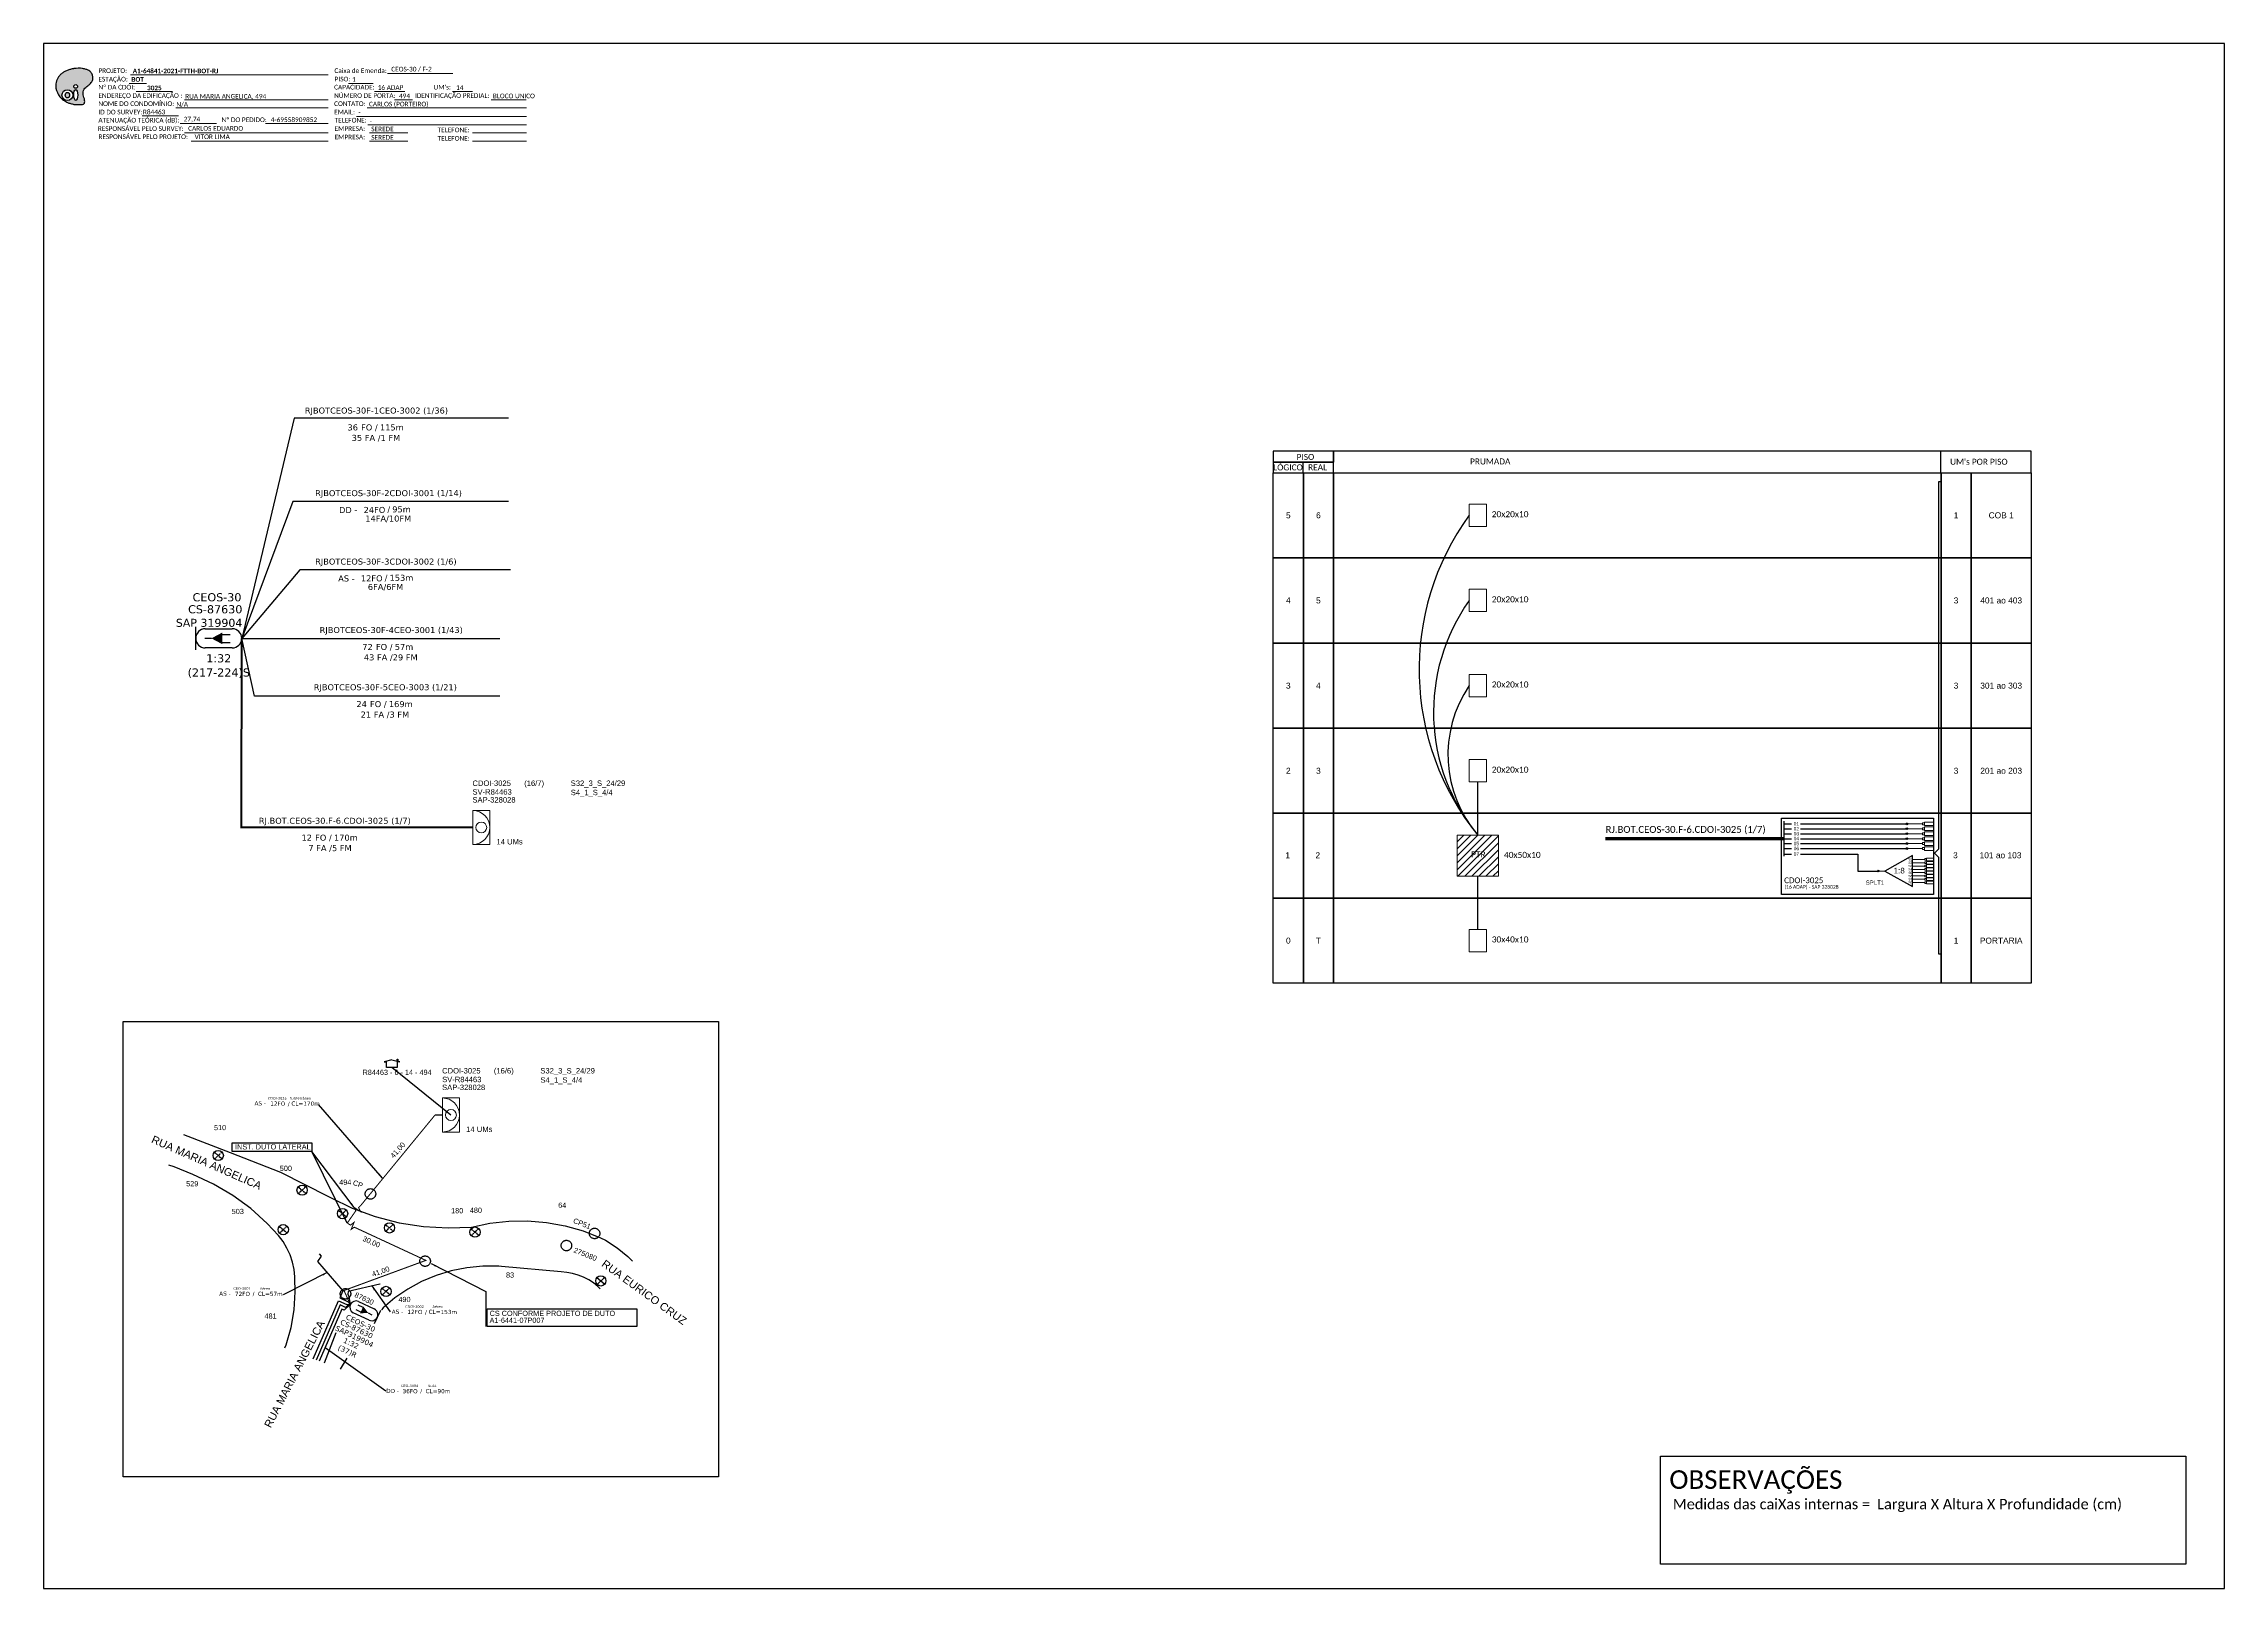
# Model space of a CAD drawing. Extents: x -89 to 749, y 705 to 1299.
import ezdxf
from ezdxf.enums import TextEntityAlignment as Align

# ---------------------------------------------------------------- set-up
doc = ezdxf.new("R2010")
doc.units = 0
doc.linetypes.add('PHANTOM2', pattern=[1.25, 0.625, -0.125, 0.125, -0.125, 0.125, -0.125])
for name, color, linetype in [('10.0-Cartográfico', 252, 'Continuous'), ('10.1-Caixas Subterrâneas', 5, 'Continuous'), ('10.4-Postes', 1, 'Continuous'), ('20.4-CEOS', 1, 'Continuous'), ('20.8-Legenda', 1, 'Continuous'), ('CAP a instalar', 1, 'Continuous'), ('EXISTENTE', 7, 'Continuous'), ('INTERV', 5, 'Continuous'), ('label_cabos', 7, 'Continuous'), ('Legenda', 1, 'Continuous'), ('MUB_NUMERACAO', 7, 'Continuous'), ('MUB_SEGMENTO', 7, 'Continuous')]:
    doc.layers.add(name, color=color, linetype=linetype)
for name, color, linetype, plot in [('10.4-Postes Sem Uso', 7, 'Continuous', False), ('DROP DE CLIENTE', 140, 'Continuous', False), ('EXTRA', 50, 'Continuous', False), ('Surveys Sem Uso', 9, 'Continuous', False)]:
    doc.layers.add(name, color=color, linetype=linetype, plot=plot)
for name, color, linetype, lineweight in [("20.0-LEGENDA DOS CDO'S", 1, 'Continuous', 0), ('20.1-CDO_INTERIOR', 1, 'Continuous', 0), ('40.1-ETIQUETAS', 1, 'Continuous', 20)]:
    doc.layers.add(name, color=color, linetype=linetype, lineweight=lineweight)
doc.styles.add('ARIAL', font='arial.ttf')
doc.styles.add('siredit', font='verdana.ttf')
doc.styles.get("Standard").update_dxf_attribs({"font": 'arial.ttf'})
doc.styles.add('WMF-Calibri0', font='calibri.ttf')
doc.styles.add('WMF-Calibri1', font='calibrib.ttf')
doc.linetypes.add('FENCELINE1', pattern='A,0.25,-0.1,[133,ltypeshp.shx,S=0.1,R=0,X=-0.1,Y=0],-0.1,1', length=1.45)
doc.dimstyles.new('CC', dxfattribs={"dimtxt": 1, "dimasz": 2, "dimexe": 0.18, "dimexo": 0.0625, "dimgap": 0.09, "dimtad": 0, "dimdec": 0, "dimrnd": 1, "dimzin": 0, "dimdsep": 46, "dimtxsty": 'siredit', "dimblk": 'NONE', "dimcen": 0, "dimse1": 1, "dimse2": 1, "dimsd1": 1, "dimsd2": 1, "dimclrt": 7, "dimadec": 0, "dimazin": 0, "dimtfac": 1, "dimtdec": 0, "dimtofl": 0, "dimtmove": 0, "dimatfit": 3, "dimfxl": 0, "dimtolj": 1, "dimtzin": 0, "dimarcsym": 0})

# ---------------------------------------------------------------- blocks, each defined once
blk = doc.blocks.new('OI')
h = blk.add_hatch(color=40)
edge = h.paths.add_edge_path()
edge.add_spline(control_points=[(4.35, -0.67), (3.92, -0.99), (3.26, -1.5), (2.81, -2.59), (2.9, -3.5), (3.06, -4.27), (3.31, -4.85), (3.37, -5.39), (3.4, -5.88), (3.2, -6.4), (2.54, -6.61), (1.65, -6.63), (0.55, -6.67), (-0.56, -6.42), (-1.61, -6.14), (-2.77, -5.61), (-3.92, -4.77), (-4.89, -3.7), (-5.34, -2.65), (-5.6, -1.94), (-5.85, -0.96), (-5.71, 0.47), (-5.1, 2.02), (-4.14, 3.02), (-3.3, 3.61), (-2.37, 4.16), (-1.36, 4.44), (-0.56, 4.7), (0.79, 4.85), (2.24, 4.97), (3.79, 4.57), (4.67, 4.21), (5.44, 3.65), (5.76, 2.99), (6.03, 2.21), (6.01, 1.46), (5.72, 0.64), (5.31, 0.08), (4.88, -0.38), (4.51, -0.55), (4.35, -0.67)], knot_values=[0, 0, 0, 0, 1.60434, 2.417191, 3.427595, 4.282808, 4.776746, 5.304182, 5.888771, 6.258406, 6.858137, 7.79129, 8.986195, 10.124242, 11.187857, 12.242908, 13.953784, 15.414161, 16.515391, 17.349188, 17.675853, 19.552021, 21.515531, 22.568638, 23.63245, 24.621084, 25.782718, 26.745347, 27.142653, 29.870543, 31.004649, 31.921532, 32.709589, 33.801391, 34.042471, 35.192333, 35.971461, 36.628871, 37.254359, 37.836911, 37.836911, 37.836911, 37.836911], degree=3, periodic=0)
h.paths.add_polyline_path([(1.13, -0.87, -1), (-0.04, -0.87, -1)], flags=16)
edge = h.paths.add_edge_path(flags=16)
edge.add_ellipse((0.56, -3.59), major_axis=(-0.02, 1.71), ratio=0.361305, start_angle=0, end_angle=360)
h.paths.add_polyline_path([(-0.36, -3.62, -1), (-3.8, -3.62, -1)], flags=16)
edge = h.paths.add_edge_path(flags=0)
edge.add_ellipse((-2.08, -3.62), major_axis=(0, 0.885), ratio=0.758294, start_angle=0, end_angle=360)
at = {"color": 40}
for centre, radius in [((-2.08, -3.62), 1.72), ((0.54, -0.87), 0.587)]:
    blk.add_circle(centre, radius, dxfattribs=at)
blk.add_ellipse((-2.08, -3.62), major_axis=(0, 0.885), ratio=0.758294, start_param=-3.141592653589792, end_param=3.141592653589792, dxfattribs=at)
blk.add_ellipse((0.56, -3.59), major_axis=(-0.02, 1.71), ratio=0.361305, dxfattribs=at)
at = {"color": 40, "start_tangent": (-0.800898, -0.598801), "end_tangent": (-0.800898, -0.598801)}
blk.add_spline([(4.35, -0.67), (3.2, -1.78), (2.9, -2.54), (2.92, -3.55), (3.12, -4.38), (3.28, -4.85), (3.37, -5.37), (3.35, -5.95), (3.2, -6.29), (2.66, -6.55), (1.73, -6.63), (0.54, -6.62), (-0.58, -6.41), (-1.6, -6.11), (-2.56, -5.67), (-3.95, -4.67), (-4.89, -3.56), (-5.37, -2.56), (-5.64, -1.78), (-5.72, -1.46), (-5.63, 0.42), (-4.84, 2.22), (-4.13, 2.99), (-3.27, 3.62), (-2.4, 4.09), (-1.3, 4.47), (-0.37, 4.72), (0.02, 4.77), (2.75, 4.8), (3.85, 4.53), (4.69, 4.16), (5.31, 3.68), (5.85, 2.73), (5.93, 2.5), (5.94, 1.35), (5.67, 0.62), (5.29, 0.08), (4.84, -0.36), (4.35, -0.67)], degree=3, dxfattribs=at)
blk = doc.blocks.new('CARIMBO')
at = {"color": 7, "lineweight": 0}
for points in [[(134.48, -16.3), (159.61, -16.3)], [(35.15, -20.06), (41.7, -20.06)], [(35.66, -16.79), (111.64, -16.79)], [(37.81, -23.14), (51.75, -23.14)], [(119.43, -20.02), (128.92, -20.02)], [(129.48, -23.14), (141.1, -23.14)], [(159.42, -23.14), (167.09, -23.14)], [(40.13, -32.55), (54.07, -32.55)], [(52.97, -29.48), (111.64, -29.48)], [(56.38, -26.37), (111.64, -26.37)], [(122.56, -32.72), (187.83, -32.72)], [(126.6, -29.48), (187.83, -29.48)], [(137.07, -26.37), (144.01, -26.37)], [(174.24, -26.37), (187.8, -26.37)], [(54.67, -35.52), (68.61, -35.52)], [(56.38, -39.07), (111.64, -39.07)], [(126.84, -35.96), (187.83, -35.96)], [(127.45, -39.07), (142.25, -39.07)], [(167.06, -39.07), (187.83, -39.07)], [(58.87, -42.31), (111.64, -42.31)], [(127.45, -42.31), (142.25, -42.31)], [(167.06, -42.31), (187.83, -42.31)]]:
    blk.add_lwpolyline(points, dxfattribs=at)
at = {"color": 7, "xscale": 1.213923925163967, "yscale": 1.213923925163967, "zscale": 1.213923925163967, "rotation": 0.1532896023949059}
blk.add_blockref('OI', (13.86, -20.16), dxfattribs=at)
at = {"color": 7, "lineweight": 0, "style": 'WMF-Calibri0'}
for s, height, p in [('PROJETO:', 1.793, (23.26, -16.04)), ('Caixa de Emenda:', 1.7927, (114.02, -16.04)), ('ESTAÇÃO:', 1.793, (23.26, -19.32)), ('ENDEREÇO DA EDIFICAÇÃO :', 1.7927, (23.26, -25.63)), ('Nº DA CDOI:', 1.7927, (23.26, -22.39)), ('CAPACIDADE:', 1.7927, (113.91, -22.39)), ('NÚMERO DE PORTA:', 1.7927, (113.91, -25.63)), ('PISO:', 1.793, (114.09, -19.28)), ('IDENTIFICAÇÃO PREDIAL:', 1.7927, (144.99, -25.63)), ("UM's:", 1.793, (152.15, -22.39)), ('ATENUAÇÃO TEÓRICA (dB):', 1.7927, (23.26, -35.09)), ('NOME DO CONDOMÍNIO:', 1.7927, (23.26, -28.74)), ('ID DO SURVEY:', 1.7927, (23.26, -31.97)), ('CONTATO:', 1.793, (113.91, -28.74)), ('EMAIL:', 1.793, (113.91, -31.97)), ('TELEFONE:', 1.793, (114.09, -35.09)), ('RESPONSÁVEL PELO SURVEY:', 1.7927, (23.02, -38.32)), ('RESPONSÁVEL PELO PROJETO:', 1.7927, (23.26, -41.44)), ('EMPRESA:', 1.793, (114.09, -38.32)), ('EMPRESA:', 1.793, (114.09, -41.56)), ('TELEFONE:', 1.793, (153.7, -38.83)), ('TELEFONE:', 1.793, (153.7, -42.06))]:
    blk.add_text(s, height=height, dxfattribs=at).set_placement(p)
at = {"color": 7, "lineweight": 0, "flags": 8}
for tag, p, style in [('PROJ', (36.46, -16.13), 'WMF-Calibri1'), ('CEOS-XX', (135.87, -15.46), 'WMF-Calibri0'), ('EST', (35.94, -19.41), 'WMF-Calibri1'), ('LOGRADOURO', (56.65, -25.91), 'WMF-Calibri0'), ('PISO_PTR', (120.78, -19.42), 'WMF-Calibri0'), ('CAPAC.', (130.66, -22.52), 'WMF-Calibri0'), ('N°', (138.85, -25.77), 'WMF-Calibri0'), ("UC'S", (160.78, -22.54), 'WMF-Calibri0'), ('N°PREDIO', (174.94, -25.77), 'WMF-Calibri0'), ('_ID_', (40.39, -31.94), 'WMF-Calibri0'), ('NOME_DO_COND.', (53.23, -29.02), 'WMF-Calibri0'), ('O_POTEN', (56.06, -34.68), 'WMF-Calibri0'), ('EMAIL', (123.26, -32.12), 'WMF-Calibri0'), ('NOME_DO_CONTATO', (127.3, -28.89), 'WMF-Calibri0'), ('RES_SURVEY', (57.78, -38.23), 'WMF-Calibri0'), ('RES_PROJ', (60.27, -41.47), 'WMF-Calibri0'), ('TELEFONE', (127.55, -35.36), 'WMF-Calibri0'), ('EMP_RESP_SURVEY', (128.16, -38.47), 'WMF-Calibri0'), ('EMP_RESP_PROJ', (128.16, -41.71), 'WMF-Calibri0'), ('CONT_RESP_SURVEY', (167.76, -38.47), 'WMF-Calibri0'), ('CONT_RESP_PROJ', (167.76, -41.71), 'WMF-Calibri0')]:
    blk.add_attdef(tag, p, '', height=1.79, dxfattribs=dict(at, style=style))
at = {"color": 7, "lineweight": 0, "style": 'WMF-Calibri1', "flags": 8}
blk.add_attdef("N° CDO'S", text='', height=1.79, dxfattribs=at).set_placement((44.78, -22.68), align=Align.CENTER)
blk = doc.blocks.new('SPLT_1-8_SC-APC')
at = {"color": 1, "lineweight": 0}
blk.add_lwpolyline([(-17.04, -7.55), (-19.26, -7.55)], dxfattribs=at)
at = {"color": 1}
blk.add_lwpolyline([(-7.37, -2.1), (-17.04, -7.55), (-7.37, -13), (-7.37, -2.1)], dxfattribs=at)
at = {"color": 3, "lineweight": 0}
for points in [[(-2.99, -3.51), (-7.37, -3.51)], [(-7.37, -4.66), (-2.99, -4.66)], [(-7.37, -5.82), (-2.99, -5.82)], [(-7.37, -6.97), (-2.99, -6.97)], [(-2.41, -3.02), (-2.41, -4)], [(-2.41, -3.02), (0, -3.02)], [(-2.41, -4), (0, -4)], [(-2.41, -4.17), (-2.41, -5.16)], [(-2.41, -4.17), (0, -4.17)], [(-2.41, -5.16), (0, -5.16)], [(-2.41, -5.32), (-2.41, -6.31)], [(-2.41, -5.32), (0, -5.32)], [(-2.41, -6.31), (0, -6.31)], [(-2.41, -6.48), (-2.41, -7.46)], [(-2.41, -6.48), (0, -6.48)], [(-2.41, -7.46), (0, -7.46)], [(-7.37, -8.12), (-2.99, -8.12)], [(-7.37, -9.28), (-2.99, -9.28)], [(-7.37, -10.43), (-2.99, -10.43)], [(-7.37, -11.58), (-2.99, -11.58)], [(-2.41, -7.63), (-2.41, -8.62)], [(-2.41, -7.63), (0, -7.63)], [(-2.41, -8.62), (0, -8.62)], [(-2.41, -8.78), (-2.41, -9.77)], [(-2.41, -8.78), (0, -8.78)], [(-2.41, -9.77), (0, -9.77)], [(-2.41, -9.94), (-2.41, -10.92)], [(-2.41, -9.94), (0, -9.94)], [(-2.41, -10.92), (0, -10.92)], [(-2.41, -11.09), (-2.41, -12.08)], [(-2.41, -11.09), (0, -11.09)], [(-2.41, -12.08), (0, -12.08)]]:
    blk.add_lwpolyline(points, dxfattribs=at)
for points in [[(-2.99, -3.22), (-2.41, -3.22), (-2.41, -3.8), (-2.99, -3.8)], [(-2.99, -4.38), (-2.41, -4.38), (-2.41, -4.95), (-2.99, -4.95)], [(-2.99, -5.53), (-2.41, -5.53), (-2.41, -6.1), (-2.99, -6.1)], [(-2.99, -6.68), (-2.41, -6.68), (-2.41, -7.26), (-2.99, -7.26)], [(-2.99, -7.84), (-2.41, -7.84), (-2.41, -8.41), (-2.99, -8.41)], [(-2.99, -8.99), (-2.41, -8.99), (-2.41, -9.56), (-2.99, -9.56)], [(-2.99, -10.14), (-2.41, -10.14), (-2.41, -10.72), (-2.99, -10.72)], [(-2.99, -11.3), (-2.41, -11.3), (-2.41, -11.87), (-2.99, -11.87)]]:
    blk.add_lwpolyline(points, close=True, dxfattribs=at)
at = {"color": 1, "style": 'ARIAL'}
for s, height, p in [('1:8', 2, (-13.91, -8.4)), ('S1', 0.75, (-8.74, -3.78)), ('S2', 0.75, (-8.74, -4.97)), ('S3', 0.75, (-8.74, -6.18)), ('S4', 0.75, (-8.74, -7.36)), ('S5', 0.75, (-8.74, -8.57)), ('S6', 0.75, (-8.74, -9.69)), ('S7', 0.75, (-8.74, -10.78)), ('S8', 0.75, (-8.74, -11.9))]:
    blk.add_text(s, height=height, dxfattribs=at).set_placement(p)
blk = doc.blocks.new('MHMZ')
at = {"linetype": 'PHANTOM2'}
blk.add_circle((0, 0), 0.0000101, dxfattribs=at)
blk = doc.blocks.new('PTPT')
at = {"layer": '10.4-Postes', "color": 1, "linetype": 'PHANTOM2'}
for points in [[(-0.0000079, 0.0000104), (0.0000075, -0.000002)], [(0.000007, 0.0000109), (-0.0000074, -0.0000025)]]:
    blk.add_lwpolyline(points, dxfattribs=at)
at = {"layer": '10.4-Postes', "color": 1}
blk.add_circle((-0.0000002, 0.0000042), 0.00000987, dxfattribs=at)
blk = doc.blocks.new('SURVEY_SURVEY')
for p, q in [((0, 0.0000152), (-0.0000151, 0.0000108)), ((-0.0000151, 0.0000108), (-0.0000104, 0.0000108)), ((-0.0000103, 0), (-0.0000103, 0.0000108)), ((0.0000103, 0), (-0.0000103, 0)), ((0, 0.0000152), (0.0000151, 0.0000108)), ((0.0000101, 0.0000159), (0.0000117, 0.0000159)), ((0.0000101, 0.0000123), (0.0000101, 0.0000159)), ((0.0000151, 0.0000108), (0.0000103, 0.0000108)), ((0.0000103, 0.0000108), (0.0000103, 0)), ((0.0000117, 0.0000159), (0.0000117, 0.0000119))]:
    blk.add_line(p, q)
blk = doc.blocks.new('CEOS_RP_CT_ESQ')
at = {"layer": '20.4-CEOS', "color": 0}
for p, q in [((1.19, 1.19), (4.53, 1.19)), ((4.53, -1.19), (1.19, -1.19))]:
    blk.add_line(p, q, dxfattribs=at)
for points in [[(2.47, 0.52), (1.45, 0.52)], [(3.79, 0), (4.59, 0)], [(5.73, 1.44), (5.73, -1.43)], [(2.47, -0.47), (1.45, -0.47)]]:
    blk.add_lwpolyline(points, dxfattribs=at)
blk.add_lwpolyline([(3.79, 0, 0, 1.47, 0), (2.41, 0, 1.47, 1.47, 0)], format="xyseb", dxfattribs=at)
for centre, start, end in [((1.19, 0), 90, 270), ((4.53, 0), 270, 90)]:
    blk.add_arc(centre, 1.19, start, end, dxfattribs=at)
at = {"layer": '20.4-CEOS', "color": 7, "style": 'siredit'}
for tag, p in [('Nº_DA_CEOS', (3.33, 5.6)), ('LOCAL', (3.33, 4.24)), ('SAP', (3.33, 2.78)), ('RACIO_SPLITAGEM', (3.33, -1.88)), ('FIBRAS_SPLITTER', (3.33, -3.58)), ('RESERVA_FINAIS', (3.33, -6.39)), ('FIBRAS_TOP_C', (3.33, -5.08))]:
    blk.add_attdef(tag, text='', height=1.01, dxfattribs=at).set_placement(p, align=Align.TOP_CENTER)
blk = doc.blocks.new('_None')
blk = doc.blocks.new('LEGENDA DOS CABOS')
at = {"layer": 'EXTRA', "color": 0, "style": 'siredit'}
for tag, p in [('ID', (4.6, 0.97)), ('XX', (9.03, 0.97))]:
    blk.add_attdef(tag, text='', height=0.48, rotation=359.69, dxfattribs=at).set_placement(p, align=Align.MIDDLE_CENTER)
at = {"layer": 'Legenda', "color": 0, "style": 'siredit'}
for tag, p in [('TIPO_CABO', (1.31, 0)), ('CABO', (4.69, -0.05)), ('/', (6.81, -0.05)), ('METROS', (10.03, -0.05))]:
    blk.add_attdef(tag, text='', height=0.8, rotation=359.69, dxfattribs=at).set_placement(p, align=Align.MIDDLE_CENTER)
blk = doc.blocks.new('ETIQUETA_RS5F')
at = {"layer": '40.1-ETIQUETAS', "color": 0, "style": 'siredit'}
blk.add_text('/', height=1.5, dxfattribs=at).set_placement((1.58, -1.95), align=Align.MIDDLE_RIGHT)
for tag, p in [('ETIQUETA_R_SECUNDARIA', (1.21, 2.1)), ('ETIQUETA_R_PRIMARIA', (1.21, 4.1)), ('F_ATIVAS/F_MORTAS', (1.14, -4.24))]:
    blk.add_attdef(tag, text='', height=1.5, dxfattribs=at).set_placement(p, align=Align.MIDDLE_CENTER)
for tag, p in [('TIPO_CABO', (-6.58, -2.12)), ('CAP_CABO', (0.4, -2.09))]:
    blk.add_attdef(tag, text='', height=1.5, dxfattribs=at).set_placement(p, align=Align.MIDDLE_RIGHT)
blk.add_attdef('METROS', text='', height=1.5, dxfattribs=at).set_placement((2.14, -1.95), align=Align.MIDDLE_LEFT)
for tag, p in [('FUSÃO_1', (0.85, -8.39)), ('FUSÃO_2', (0.85, -10.6)), ('FUSÃO_3', (0.85, -12.93)), ('FUSÃO_4', (0.85, -15.14)), ('FUSÃO_5', (0.85, -17.16))]:
    blk.add_attdef(tag, text='', height=1.5, dxfattribs=at).set_placement(p, align=Align.CENTER)
blk = doc.blocks.new('CEOS_UN_SC')
at = {"layer": '20.4-CEOS', "color": 0}
for p, q in [((-9.11, 2.39), (-2.39, 2.39)), ((-2.39, -2.39), (-9.11, -2.39))]:
    blk.add_line(p, q, dxfattribs=at)
for points in [[(-11.5, -2.89), (-11.5, 2.89)], [(-7.6, 0), (-9.22, 0)], [(-4.96, 0.95), (-2.92, 0.95)], [(-4.96, -1.04), (-2.92, -1.04)]]:
    blk.add_lwpolyline(points, dxfattribs=at)
blk.add_lwpolyline([(-7.6, 0, 0, 2.95, 0), (-4.83, 0, 2.95, 2.95, 0)], format="xyseb", dxfattribs=at)
for centre, start, end in [((-9.11, 0), 90, 270), ((-2.39, 0), 270, 90)]:
    blk.add_arc(centre, 2.39, start, end, dxfattribs=at)
at = {"layer": '20.4-CEOS', "color": 7, "style": 'siredit'}
for tag, height, p in [('NOME?', 2.03, (-5.75, 10.27)), ('LOCAL?', 2.03, (-5.75, 7.27)), ('TIPO?', 2, (-8.17, 3.89))]:
    blk.add_attdef(tag, text='', height=height, dxfattribs=at).set_placement(p, align=Align.MIDDLE_CENTER)
for tag, p in [('RACIO_SPLITAGEM', (-5.75, -3.97)), ('FIBRAS_RESERVA', (-5.75, -7.51))]:
    blk.add_attdef(tag, text='', height=2.03, dxfattribs=at).set_placement(p, align=Align.TOP_CENTER)

msp = doc.modelspace()

# ---------------------------------------------------------------- hatches: boundary and pattern name
h = msp.add_hatch(color=3)
h.dxf.hatch_style = 1
edge = h.paths.add_edge_path()
edge.add_arc((627.12, 999.01), 0.32, 0, 360)
h = msp.add_hatch()
h.set_pattern_fill('ANSI31', color=1, scale=0.6)
h.set_pattern_definition([(45, (-15.9032, 3665.9292), (-1.3470384, 1.3470384), [])])
h.paths.add_polyline_path([(470.08, 994.67), (454.28, 994.67), (454.28, 978.87), (470.08, 978.87)])
h.paths.add_polyline_path([(459.01, 985.5), (465.82, 985.5), (465.82, 988.97), (459.01, 988.97)], flags=24)
h = msp.add_hatch(color=3)
h.dxf.hatch_style = 1
edge = h.paths.add_edge_path()
edge.add_arc((627.12, 997.14), 0.32, 0, 360)
h = msp.add_hatch(color=3)
h.dxf.hatch_style = 1
edge = h.paths.add_edge_path()
edge.add_arc((627.12, 995.21), 0.32, 0, 360)
h = msp.add_hatch(color=3)
h.dxf.hatch_style = 1
edge = h.paths.add_edge_path()
edge.add_arc((627.12, 993.3), 0.32, 0, 360)
h = msp.add_hatch(color=3)
h.dxf.hatch_style = 1
edge = h.paths.add_edge_path()
edge.add_arc((627.12, 991.42), 0.32, 0, 360)
h = msp.add_hatch(color=3)
h.dxf.hatch_style = 1
edge = h.paths.add_edge_path()
edge.add_arc((627.12, 989.5), 0.32, 0, 360)
h = msp.add_hatch(color=3)
h.dxf.hatch_style = 1
edge = h.paths.add_edge_path()
edge.add_arc((616.18, 980.87), 0.282, 0, 360)

# ---------------------------------------------------------------- linework, layer by layer
for points in [[(-89.32, 705.02), (749.25, 705.02), (749.25, 1299.02), (-89.32, 1299.02), (-89.32, 705.02)], [(406.62, 1134.02), (674.99, 1134.02), (674.99, 1142.25), (406.62, 1142.25), (406.62, 1142.25), (406.62, 1138.13)], [(640.24, 1134.02), (640.24, 1142.25)], [(395.05, 1134.02), (395.05, 1138.13)], [(579.93, 995.21), (582.84, 995.21)], [(586.24, 995.21), (627.12, 995.21), (627.12, 995.21)]]:
    msp.add_lwpolyline(points)
at = {"color": 7, "lineweight": 0}
msp.add_lwpolyline([(-4.01, 1268.26), (20.14, 1268.26)], dxfattribs=at)
for points in [[(383.48, 1138.13), (406.62, 1138.13), (406.62, 1142.25), (383.48, 1142.25)], [(383.48, 1134.02), (406.62, 1134.02), (406.62, 1138.13), (383.48, 1138.13)], [(383.51, 1134.02), (395.09, 1134.02), (395.09, 1101.28), (383.51, 1101.28)], [(395.09, 1134.02), (406.66, 1134.02), (406.66, 1101.28), (395.09, 1101.28)], [(406.66, 1134.02), (640.28, 1134.02), (640.28, 1101.28), (406.66, 1101.28)], [(640.28, 1134.02), (651.85, 1134.02), (651.85, 1101.28), (640.28, 1101.28)], [(651.85, 1134.02), (674.99, 1134.02), (674.99, 1101.28), (651.85, 1101.28)], [(383.51, 1101.28), (395.09, 1101.28), (395.09, 1068.54), (383.51, 1068.54)], [(395.09, 1101.28), (406.66, 1101.28), (406.66, 1068.54), (395.09, 1068.54)], [(406.66, 1101.28), (640.28, 1101.28), (640.28, 1068.54), (406.66, 1068.54)], [(640.28, 1101.28), (651.85, 1101.28), (651.85, 1068.54), (640.28, 1068.54)], [(651.85, 1101.28), (674.99, 1101.28), (674.99, 1068.54), (651.85, 1068.54)], [(383.51, 1068.54), (395.09, 1068.54), (395.09, 1035.79), (383.51, 1035.79)], [(395.09, 1068.54), (406.66, 1068.54), (406.66, 1035.79), (395.09, 1035.79)], [(406.66, 1068.54), (640.28, 1068.54), (640.28, 1035.79), (406.66, 1035.79)], [(640.28, 1068.54), (651.85, 1068.54), (651.85, 1035.79), (640.28, 1035.79)], [(651.85, 1068.54), (674.99, 1068.54), (674.99, 1035.79), (651.85, 1035.79)], [(383.51, 1035.79), (395.09, 1035.79), (395.09, 1003.05), (383.51, 1003.05)], [(395.09, 1035.79), (406.66, 1035.79), (406.66, 1003.05), (395.09, 1003.05)], [(406.66, 1035.79), (640.28, 1035.79), (640.28, 1003.05), (406.66, 1003.05)], [(640.28, 1035.79), (651.85, 1035.79), (651.85, 1003.05), (640.28, 1003.05)], [(651.85, 1035.79), (674.99, 1035.79), (674.99, 1003.05), (651.85, 1003.05)], [(383.51, 1003.05), (395.09, 1003.05), (395.09, 970.49), (383.51, 970.49)], [(395.09, 1003.05), (406.66, 1003.05), (406.66, 970.49), (395.09, 970.49)], [(406.66, 1003.05), (640.28, 1003.05), (640.28, 970.49), (406.66, 970.49)], [(640.28, 1003.05), (651.85, 1003.05), (651.85, 970.49), (640.28, 970.49)], [(651.85, 1003.05), (674.99, 1003.05), (674.99, 970.49), (651.85, 970.49)], [(383.51, 970.49), (395.09, 970.49), (395.09, 937.75), (383.51, 937.75)], [(395.09, 970.49), (406.66, 970.49), (406.66, 937.75), (395.09, 937.75)], [(406.66, 970.49), (640.28, 970.49), (640.28, 937.75), (406.66, 937.75)], [(640.28, 970.49), (651.85, 970.49), (651.85, 937.75), (640.28, 937.75)], [(651.85, 970.49), (674.99, 970.49), (674.99, 937.75), (651.85, 937.75)], [(-58.67, 923.02), (170.25, 923.02), (170.25, 747.91), (-58.67, 747.91)]]:
    msp.add_lwpolyline(points, close=True)
at = {"color": 3}
for points in [[(640.28, 948.91), (639.45, 948.91), (639.44, 982.01), (639.44, 986.11), (637.72, 987.77), (639.44, 989.43), (639.45, 1130.66), (640.28, 1130.66)], [(462.18, 994.67), (462.18, 1015.11)], [(579.93, 999.01), (582.84, 999.01)], [(586.24, 999.01), (627.12, 999.01), (627.12, 999.01)], [(462.18, 958.43), (462.18, 978.87)]]:
    msp.add_lwpolyline(points, dxfattribs=at)
at = {"color": 0, "lineweight": 0}
for points in [[(458.87, 1121.96), (465.49, 1121.96), (465.49, 1113.34), (458.87, 1113.34)], [(458.87, 1089.22), (465.49, 1089.22), (465.49, 1080.6), (458.87, 1080.6)], [(458.87, 1056.47), (465.49, 1056.47), (465.49, 1047.85), (458.87, 1047.85)], [(458.87, 1023.73), (465.49, 1023.73), (465.49, 1015.11), (458.87, 1015.11)], [(458.87, 958.43), (465.49, 958.43), (465.49, 949.81), (458.87, 949.81)]]:
    msp.add_lwpolyline(points, close=True, dxfattribs=at)
at = {"color": 1}
for points in [[(578.93, 1001.22), (637.37, 1001.22), (637.37, 971.87), (578.93, 971.87)], [(81.29, 812.53), (138.78, 812.53), (138.78, 805.75), (81.29, 805.75)]]:
    msp.add_lwpolyline(points, close=True, dxfattribs=at)
for points in [[(579.93, 986.64), (579.93, 999.98)], [(579.93, 991.4), (582.84, 991.4)], [(586.24, 991.41), (627.12, 991.42), (627.12, 991.42)]]:
    msp.add_lwpolyline(points, dxfattribs=at)
at = {"color": 3, "lineweight": 0}
for points in [[(627.12, 999.01), (633.15, 999.01)], [(637.28, 999.69), (633.95, 999.69), (633.95, 998.33), (637.28, 998.33)], [(627.11, 997.14), (633.15, 997.14)], [(627.12, 995.21), (633.15, 995.21)], [(627.12, 993.3), (633.15, 993.3)], [(627.12, 991.42), (633.15, 991.42)], [(637.28, 997.82), (633.95, 997.82), (633.95, 996.46), (637.28, 996.46)], [(637.28, 995.89), (633.95, 995.89), (633.95, 994.53), (637.28, 994.53)], [(637.28, 993.98), (633.95, 993.98), (633.95, 992.62), (637.28, 992.62)], [(637.28, 992.1), (633.95, 992.1), (633.95, 990.74), (637.28, 990.74)], [(637.28, 990.18), (633.95, 990.18), (633.95, 988.82), (637.28, 988.82)], [(627.12, 989.5), (633.15, 989.5)]]:
    msp.add_lwpolyline(points, dxfattribs=at)
for points in [[(633.15, 999.41), (633.95, 999.41), (633.95, 998.62), (633.15, 998.62)], [(633.15, 997.53), (633.95, 997.53), (633.95, 996.74), (633.15, 996.74)], [(633.15, 995.61), (633.95, 995.61), (633.95, 994.82), (633.15, 994.82)], [(633.15, 993.69), (633.95, 993.69), (633.95, 992.9), (633.15, 992.9)], [(633.15, 991.82), (633.95, 991.82), (633.95, 991.03), (633.15, 991.03)], [(633.15, 989.89), (633.95, 989.89), (633.95, 989.1), (633.15, 989.1)]]:
    msp.add_lwpolyline(points, close=True, dxfattribs=at)
at = {"color": 1, "lineweight": 0}
msp.add_lwpolyline([(454.28, 994.67), (470.08, 994.67), (470.08, 978.87), (454.28, 978.87)], close=True, dxfattribs=at)
at = {"color": 1, "const_width": 1.32}
msp.add_lwpolyline([(511.24, 993.34), (579.93, 993.33)], dxfattribs=at)
at = {"color": 2}
for points in [[(579.93, 997.11), (582.84, 997.12)], [(586.24, 997.12), (627.12, 997.14), (627.12, 997.14)]]:
    msp.add_lwpolyline(points, dxfattribs=at)
at = {"color": 5}
for points in [[(579.93, 993.3), (582.84, 993.3)], [(586.24, 993.3), (627.12, 993.3), (627.12, 993.3)]]:
    msp.add_lwpolyline(points, dxfattribs=at)
at = {"color": 190}
for points in [[(579.93, 989.5), (582.84, 989.5)], [(586.24, 989.5), (627.12, 989.5), (627.12, 989.5)]]:
    msp.add_lwpolyline(points, dxfattribs=at)
at = {"color": 36}
for points in [[(579.93, 987.39), (582.84, 987.39)], [(586.24, 987.39), (608.33, 987.39), (608.33, 980.87), (616.18, 980.87)]]:
    msp.add_lwpolyline(points, dxfattribs=at)
at = {"color": 2}
msp.add_lwpolyline([(-16.79, 876.37), (13.87, 876.37), (13.87, 872.97), (-16.79, 872.97)], close=True, dxfattribs=at)
at = {"color": 7}
msp.add_lwpolyline([(532.41, 755.9), (734.4, 755.9), (734.4, 714.34), (532.41, 714.34)], close=True, dxfattribs=at)
at = {"color": 3}
for centre, radius in [((627.12, 999.01), 0.32), ((627.12, 997.14), 0.32), ((627.12, 995.21), 0.32), ((627.12, 993.3), 0.32), ((627.12, 991.42), 0.32), ((627.12, 989.5), 0.32), ((616.18, 980.87), 0.282)]:
    msp.add_circle(centre, radius, dxfattribs=at)
for centre, radius, start, end in [((540.56, 1058.32), 100.97, 144.00984, 219.07467), ((519.25, 1041.94), 74.11, 144.56905, 219.63387), ((497.94, 1025.57), 47.26, 145.76376, 220.82859)]:
    msp.add_arc(centre, radius, start, end, dxfattribs=at)
for p in [(383.51, 1101.28), (383.51, 1068.54), (383.51, 1035.79), (383.51, 1003.05), (383.51, 970.49)]:
    msp.add_point(p)
at = {"layer": '10.0-Cartográfico', "color": 4}
for points in [[(-35.56, 879.55), (-17.59, 872.6), (1.77, 865.07), (20.17, 855.73), (20.96, 855.27), (29.38, 851.21), (38.2, 847.97), (47.36, 845.61), (56.72, 844.15), (66.18, 843.61), (75.23, 843.94), (82.31, 845.45), (89.53, 846.25), (96.81, 846.35), (104.05, 845.75), (111.17, 844.46), (118.11, 842.48), (124.8, 839.83), (126.78, 838.89), (131.23, 836), (135.33, 832.68), (137.17, 830.86)], [(3.44, 797.5), (3.94, 798.71), (5.88, 805.36), (7.05, 812.18), (7.47, 819.07), (7.25, 824.34), (7.24, 824.82), (6.97, 827.68), (6.36, 830.5), (5.45, 833.24), (4.25, 835.88), (2.75, 838.39), (0.96, 840.76), (-3.31, 845.39), (-9.61, 851.09), (-16.52, 856.14), (-23.97, 860.5), (-31.88, 864.12), (-39.13, 867.16), (-41.16, 867.8)], [(124.65, 820.27), (123.84, 821.09), (122.14, 822.46), (120.29, 823.66), (118.33, 824.69), (116.25, 825.5), (114.1, 826.12), (111.89, 826.53), (109.64, 826.72), (86.78, 828.85), (85.72, 828.91), (79.58, 828.89), (73.46, 828.28), (67.45, 827.1), (61.63, 825.31), (56.02, 822.99), (50.69, 820.13), (45.75, 816.77), (41.19, 812.95), (40.56, 812.18)], [(23.03, 803.33), (18.61, 791.65)], [(27.26, 793.61), (24.66, 789.31)]]:
    msp.add_lwpolyline(points, dxfattribs=at)
at = {"layer": '10.4-Postes', "color": 1, "linetype": 'PHANTOM2'}
for points in [[(-23.7, 872.72), (-20.63, 870.23)], [(-20.72, 872.81), (-23.61, 870.13)], [(8.54, 859.38), (11.61, 856.89)], [(11.52, 859.48), (8.63, 856.8)], [(24.1, 850.38), (27.16, 847.89)], [(27.08, 850.48), (24.18, 847.79)], [(1.3, 844.2), (4.37, 841.71)], [(4.28, 844.3), (1.39, 841.61)], [(42.14, 844.88), (45.2, 842.39)], [(45.12, 844.98), (42.22, 842.29)], [(75.02, 843.26), (78.09, 840.77)], [(78, 843.36), (75.11, 840.67)], [(40.8, 820.44), (43.87, 817.95)], [(43.78, 820.54), (40.89, 817.85)]]:
    msp.add_lwpolyline(points, dxfattribs=at)
at = {"layer": '10.4-Postes', "color": 1}
for centre in [(-22.16, 871.47), (10.07, 858.14), (25.63, 849.13), (2.84, 842.96), (43.67, 843.64), (76.56, 842.02), (42.34, 819.2)]:
    msp.add_circle(centre, 1.97, dxfattribs=at)
at = {"layer": '20.1-CDO_INTERIOR', "color": 1, "lineweight": 18}
for points in [[(82.25, 991.07), (82.25, 1004.15), (75.71, 1004.15), (75.71, 991.07)], [(70.57, 880.51), (70.57, 893.59), (64.04, 893.59), (64.04, 880.51)]]:
    msp.add_lwpolyline(points, close=True, dxfattribs=at)
for centre in [(78.98, 997.61), (67.31, 887.05)]:
    msp.add_circle(centre, 2.09, dxfattribs=at)
for centre in [(75.71, 997.61), (64.04, 887.05)]:
    msp.add_arc(centre, 6.54, 270, 90, dxfattribs=at)
at = {"layer": 'CAP a instalar', "color": 1, "linetype": 'FENCELINE1', "ltscale": 5, "const_width": 0.769}
msp.add_lwpolyline([(-13.12, 1070.33), (-13.34, 997.61), (75.71, 997.61)], dxfattribs=at)
at = {"layer": 'CAP a instalar', "linetype": 'FENCELINE1', "ltscale": 5, "const_width": 0.4}
for points in [[(32.81, 852.49), (61.2, 887.05)], [(64.04, 887.05), (61.2, 887.05)], [(27.44, 845.5), (30.28, 849.57)], [(28.62, 814.17), (26.19, 819.57), (57.67, 831.15), (30.8, 843.61)]]:
    msp.add_lwpolyline(points, dxfattribs=at)
at = {"layer": 'CAP a instalar', "color": 5, "ltscale": 5, "const_width": 0.4}
for points in [[(30.28, 849.57), (30.7, 850.17), (30.13, 851.49), (32.52, 849.91), (31.79, 851.41), (32.81, 852.49)], [(30.8, 843.61), (30.13, 843.9), (28.95, 843.07), (30.02, 845.73), (28.7, 844.72), (27.44, 845.5)]]:
    msp.add_lwpolyline(points, dxfattribs=at)
at = {"layer": 'DROP DE CLIENTE', "color": 4}
msp.add_lwpolyline([(67.31, 887.05), (44.6, 905.28)], dxfattribs=at)
at = {"layer": 'EXISTENTE', "linetype": 'FENCELINE1', "ltscale": 5}
for points in [[(89.49, 1155), (7.02, 1155), (-13.12, 1070.33)], [(89.49, 1122.94), (6.54, 1122.94), (-13.12, 1070.33)], [(90.26, 1096.62), (9.21, 1096.62), (-13.12, 1070.33)], [(-13.12, 1070.33), (86.17, 1070.33)], [(86.17, 1048.16), (-8.18, 1048.16), (-13.12, 1070.33)]]:
    msp.add_lwpolyline(points, dxfattribs=at)
at = {"layer": 'EXISTENTE'}
for points in [[(16.67, 833.68), (17.46, 832.78), (16.04, 830.78), (25.8, 819.42), (24.54, 816.76), (27.79, 815.23), (28.62, 814.18)], [(39.98, 822.09), (39.95, 822.05), (27.84, 819.24), (27.66, 818.1), (28, 817.25), (28.62, 814.18)], [(14.39, 793.28), (24.13, 815.63), (27.28, 814.14), (28.62, 814.18)], [(28.62, 814.18), (26.77, 813.06), (24.73, 814.02), (15.5, 792.83)], [(28.62, 814.18), (26.26, 811.97), (25.34, 812.4), (16.63, 792.41)]]:
    msp.add_lwpolyline(points, dxfattribs=at)

# ---------------------------------------------------------------- block references
ref = msp.add_blockref('CARIMBO', (-91.51, 1303.77))
ref.add_attrib('PROJ', 'A1-64841-2021-FTTH-BOT-RJ', (-55.05, 1287.63), dxfattribs={"color": 7, "lineweight": 0, "height": 1.7927, "style": 'WMF-Calibri1'})
ref.add_attrib('EST', 'BOT', (-55.57, 1284.35), dxfattribs={"color": 7, "lineweight": 0, "height": 1.793, "style": 'WMF-Calibri1'})
ref.add_attrib("N° CDO'S", '3025', dxfattribs={"color": 7, "lineweight": 0, "height": 1.793, "style": 'WMF-Calibri1'}).set_placement((-46.73, 1281.09), align=Align.CENTER)
ref.add_attrib('LOGRADOURO', 'RUA MARIA ANGELICA, 494', (-34.86, 1277.86), dxfattribs={"color": 7, "lineweight": 0, "height": 1.7927, "style": 'WMF-Calibri0'})
ref.add_attrib('NOME_DO_COND.', 'N/A', (-38.28, 1274.74), dxfattribs={"color": 7, "lineweight": 0, "height": 1.793, "style": 'WMF-Calibri0'})
ref.add_attrib('_ID_', 'R84463', (-51.11, 1271.83), dxfattribs={"color": 7, "lineweight": 0, "height": 1.793, "style": 'WMF-Calibri0'})
ref.add_attrib('O_POTEN', '27,74', (-35.45, 1269.09), dxfattribs={"color": 7, "lineweight": 0, "height": 1.793, "style": 'WMF-Calibri0'})
ref.add_attrib('RES_SURVEY', 'CARLOS EDUARDO', (-33.73, 1265.54), dxfattribs={"color": 7, "lineweight": 0, "height": 1.7927, "style": 'WMF-Calibri0'})
ref.add_attrib('RES_PROJ', 'VITOR LIMA', (-31.24, 1262.3), dxfattribs={"color": 7, "lineweight": 0, "height": 1.793, "style": 'WMF-Calibri0'})
ref.add_attrib('CEOS-XX', 'CEOS-30 / F-2', (44.36, 1288.31), dxfattribs={"color": 7, "lineweight": 0, "height": 1.7927, "style": 'WMF-Calibri0'})
ref.add_attrib('CAPAC.', '16 ADAP', (39.15, 1281.25), dxfattribs={"color": 7, "lineweight": 0, "height": 1.793, "style": 'WMF-Calibri0'})
ref.add_attrib("UC'S", '14', (69.27, 1281.23), dxfattribs={"color": 7, "lineweight": 0, "height": 1.793, "style": 'WMF-Calibri0'})
ref.add_attrib('PISO_PTR', '1', (29.28, 1284.34), dxfattribs={"color": 7, "lineweight": 0, "height": 1.79, "style": 'WMF-Calibri0'})
ref.add_attrib('N°', '494', (47.34, 1278), dxfattribs={"color": 7, "lineweight": 0, "height": 1.793, "style": 'WMF-Calibri0'})
ref.add_attrib('N°PREDIO', 'BLOCO UNICO', (83.43, 1278), dxfattribs={"color": 7, "lineweight": 0, "height": 1.7927, "style": 'WMF-Calibri0'})
ref.add_attrib('NOME_DO_CONTATO', 'CARLOS (PORTEIRO)', (35.79, 1274.88), dxfattribs={"color": 7, "lineweight": 0, "height": 1.7927, "style": 'WMF-Calibri0'})
ref.add_attrib('EMAIL', '-', (31.75, 1271.65), dxfattribs={"color": 7, "lineweight": 0, "height": 1.79, "style": 'WMF-Calibri0'})
ref.add_attrib('TELEFONE', '-', (36.04, 1268.41), dxfattribs={"color": 7, "lineweight": 0, "height": 1.79, "style": 'WMF-Calibri0'})
ref.add_attrib('EMP_RESP_SURVEY', 'SEREDE', (36.65, 1265.3), dxfattribs={"color": 7, "lineweight": 0, "height": 1.793, "style": 'WMF-Calibri0'})
ref.add_attrib('EMP_RESP_PROJ', 'SEREDE', (36.65, 1262.06), dxfattribs={"color": 7, "lineweight": 0, "height": 1.793, "style": 'WMF-Calibri0'})
at = {"color": 3, "xscale": 1.1, "yscale": 1.1, "zscale": 1.1}
msp.add_blockref('SPLT_1-8_SC-APC', (637.37, 989.17), dxfattribs=at)
at = {"layer": '10.1-Caixas Subterrâneas', "color": 40, "xscale": 200000, "yscale": 200000, "zscale": 200000}
for p in [(36.37, 856.71), (111.71, 836.86), (122.54, 841.5), (57.38, 830.85), (26.77, 818.29)]:
    msp.add_blockref('MHMZ', p, dxfattribs=at)
at = {"layer": '10.4-Postes Sem Uso', "color": 1, "xscale": 200000, "yscale": 200000, "zscale": 200000}
msp.add_blockref('PTPT', (125, 822.43), dxfattribs=at)
at = {"layer": 'EXISTENTE', "linetype": 'FENCELINE1', "ltscale": 5}
ref = msp.add_blockref('ETIQUETA_RS5F', (41.49, 1122.94), dxfattribs=dict(at, xscale=1.538461538461538, yscale=1.538461538461538, zscale=1.538461538461538))
ref.add_attrib('ETIQUETA_R_SECUNDARIA', 'RJBOTCEOS-30F-2CDOI-3001 (1/14)', dxfattribs={"layer": '40.1-ETIQUETAS', "color": 0, "height": 2.3077, "style": 'siredit'}).set_placement((43.31, 1126.17), align=Align.MIDDLE_CENTER)
ref.add_attrib('TIPO_CABO', 'DD -', dxfattribs={"layer": '40.1-ETIQUETAS', "color": 0, "height": 2.308, "style": 'siredit'}).set_placement((31.31, 1119.68), align=Align.MIDDLE_RIGHT)
ref.add_attrib('CAP_CABO', '24FO', dxfattribs={"layer": '40.1-ETIQUETAS', "color": 0, "height": 2.308, "style": 'siredit'}).set_placement((42.06, 1119.72), align=Align.MIDDLE_RIGHT)
ref.add_attrib('METROS', '95m', dxfattribs={"layer": '40.1-ETIQUETAS', "color": 0, "height": 2.308, "style": 'siredit'}).set_placement((44.74, 1119.93), align=Align.MIDDLE_LEFT)
ref.add_attrib('F_ATIVAS/F_MORTAS', '14FA/10FM', dxfattribs={"layer": '40.1-ETIQUETAS', "color": 0, "height": 2.308, "style": 'siredit'}).set_placement((43.2, 1116.41), align=Align.MIDDLE_CENTER)
ref = msp.add_blockref('ETIQUETA_RS5F', (40.46, 1096.62), dxfattribs=dict(at, xscale=1.538461538461538, yscale=1.538461538461538, zscale=1.538461538461538))
ref.add_attrib('ETIQUETA_R_SECUNDARIA', 'RJBOTCEOS-30F-3CDOI-3002 (1/6)', dxfattribs={"layer": '40.1-ETIQUETAS', "color": 0, "height": 2.3077, "style": 'siredit'}).set_placement((42.28, 1099.86), align=Align.MIDDLE_CENTER)
ref.add_attrib('TIPO_CABO', 'AS -', dxfattribs={"layer": '40.1-ETIQUETAS', "color": 0, "height": 2.308, "style": 'siredit'}).set_placement((30.28, 1093.37), align=Align.MIDDLE_RIGHT)
ref.add_attrib('CAP_CABO', '12FO', dxfattribs={"layer": '40.1-ETIQUETAS', "color": 0, "height": 2.308, "style": 'siredit'}).set_placement((41.02, 1093.4), align=Align.MIDDLE_RIGHT)
ref.add_attrib('METROS', '153m', dxfattribs={"layer": '40.1-ETIQUETAS', "color": 0, "height": 2.308, "style": 'siredit'}).set_placement((43.71, 1093.62), align=Align.MIDDLE_LEFT)
ref.add_attrib('F_ATIVAS/F_MORTAS', '6FA/6FM', dxfattribs={"layer": '40.1-ETIQUETAS', "color": 0, "height": 2.308, "style": 'siredit'}).set_placement((42.17, 1090.09), align=Align.MIDDLE_CENTER)
at = {"layer": 'INTERV', "xscale": 1.538461538461538, "yscale": 1.538461538461538, "zscale": 1.538461538461538}
msp.add_blockref('CEOS_UN_SC', (-13.12, 1070.33), dxfattribs=at).add_auto_attribs({'NOME?': 'CEOS-30 ', 'LOCAL?': 'CS-87630  ', 'TIPO?': 'SAP 319904', 'RACIO_SPLITAGEM': '1:32', 'FIBRAS_RESERVA': '(217-224)S'})
at = {"layer": 'INTERV', "ltscale": 50}
ref = msp.add_blockref('CEOS_RP_CT_ESQ', (28.62, 814.17), dxfattribs=dict(at, xscale=2, yscale=2, zscale=2, rotation=334.7868134159128))
ref.add_attrib('Nº_DA_CEOS', 'CEOS-30', dxfattribs={"layer": '20.4-CEOS', "color": 7, "height": 2.019, "rotation": 334.78681, "style": 'siredit'}).set_placement((33.03, 807.93), align=Align.TOP_CENTER)
ref.add_attrib('LOCAL', 'CS-87630 ', dxfattribs={"layer": '20.4-CEOS', "color": 7, "height": 2.019, "rotation": 334.78681, "style": 'siredit'}).set_placement((31.88, 805.48), align=Align.TOP_CENTER)
ref.add_attrib('SAP', 'SAP319904', dxfattribs={"layer": '20.4-CEOS', "color": 7, "height": 2.019, "rotation": 334.78681, "style": 'siredit'}).set_placement((30.63, 802.82), align=Align.TOP_CENTER)
ref.add_attrib('RACIO_SPLITAGEM', '1:32', dxfattribs={"layer": '20.4-CEOS', "color": 7, "height": 2.019, "rotation": 334.78681, "style": 'siredit'}).set_placement((29.38, 800.17), align=Align.TOP_CENTER)
ref.add_attrib('FIBRAS_SPLITTER', '(37)R', dxfattribs={"layer": '20.4-CEOS', "color": 7, "height": 2.019, "rotation": 334.78681, "style": 'siredit'}).set_placement((27.94, 797.11), align=Align.TOP_CENTER)
at = {"layer": 'label_cabos', "color": 0}
ref = msp.add_blockref('LEGENDA DOS CABOS', (-8.66, 891.55), dxfattribs=dict(at, xscale=2, yscale=2, zscale=2))
ref.add_attrib('ID', 'CDOI-3025', dxfattribs={"layer": 'EXTRA', "color": 0, "height": 0.96, "rotation": 359.69001, "style": 'siredit'}).set_placement((0.54, 893.49), align=Align.MIDDLE_CENTER)
ref.add_attrib('CABO', '12FO', dxfattribs={"layer": '20.8-Legenda', "color": 0, "height": 1.6, "rotation": 359.69001, "style": 'siredit'}).set_placement((0.71, 891.44), align=Align.MIDDLE_CENTER)
ref.add_attrib('METROS', 'CL=170m', dxfattribs={"layer": '20.8-Legenda', "color": 0, "height": 1.6, "rotation": 359.69001, "style": 'siredit'}).set_placement((11.41, 891.44), align=Align.MIDDLE_CENTER)
ref.add_attrib('XX', 'Subterrâneo', dxfattribs={"layer": 'EXTRA', "color": 0, "height": 0.96, "rotation": 359.69001, "style": 'siredit'}).set_placement((9.4, 893.49), align=Align.MIDDLE_CENTER)
ref.add_attrib('/', '/', dxfattribs={"layer": '20.8-Legenda', "color": 0, "height": 1.6, "rotation": 359.69001, "style": 'siredit'}).set_placement((4.96, 891.44), align=Align.MIDDLE_CENTER)
ref.add_attrib('TIPO_CABO', 'AS -', dxfattribs={"layer": '20.8-Legenda', "color": 0, "height": 1.6, "rotation": 359.69001, "style": 'siredit'}).set_placement((-6.03, 891.54), align=Align.MIDDLE_CENTER)
ref = msp.add_blockref('LEGENDA DOS CABOS', (-22.23, 818.37), dxfattribs=dict(at, xscale=2, yscale=2, zscale=2))
ref.add_attrib('ID', 'CEO-3001', dxfattribs={"layer": 'EXTRA', "color": 0, "height": 0.96, "rotation": 359.69001, "style": 'siredit'}).set_placement((-13.03, 820.32), align=Align.MIDDLE_CENTER)
ref.add_attrib('CABO', '72FO', dxfattribs={"layer": '20.8-Legenda', "color": 0, "height": 1.6, "rotation": 359.69001, "style": 'siredit'}).set_placement((-12.86, 818.27), align=Align.MIDDLE_CENTER)
ref.add_attrib('METROS', 'CL=57m', dxfattribs={"layer": '20.8-Legenda', "color": 0, "height": 1.6, "rotation": 359.69001, "style": 'siredit'}).set_placement((-2.16, 818.27), align=Align.MIDDLE_CENTER)
ref.add_attrib('XX', 'Aéreo', dxfattribs={"layer": 'EXTRA', "color": 0, "height": 0.96, "rotation": 359.69001, "style": 'siredit'}).set_placement((-4.17, 820.32), align=Align.MIDDLE_CENTER)
ref.add_attrib('/', '/', dxfattribs={"layer": '20.8-Legenda', "color": 0, "height": 1.6, "rotation": 359.69001, "style": 'siredit'}).set_placement((-8.61, 818.27), align=Align.MIDDLE_CENTER)
ref.add_attrib('TIPO_CABO', 'AS -', dxfattribs={"layer": '20.8-Legenda', "color": 0, "height": 1.6, "rotation": 359.69001, "style": 'siredit'}).set_placement((-19.6, 818.36), align=Align.MIDDLE_CENTER)
ref = msp.add_blockref('LEGENDA DOS CABOS', (44.11, 811.43), dxfattribs=dict(at, xscale=2, yscale=2, zscale=2))
ref.add_attrib('ID', 'CDOI-3002', dxfattribs={"layer": 'EXTRA', "color": 0, "height": 0.96, "rotation": 359.69001, "style": 'siredit'}).set_placement((53.31, 813.38), align=Align.MIDDLE_CENTER)
ref.add_attrib('CABO', '12FO', dxfattribs={"layer": '20.8-Legenda', "color": 0, "height": 1.6, "rotation": 359.69001, "style": 'siredit'}).set_placement((53.48, 811.33), align=Align.MIDDLE_CENTER)
ref.add_attrib('METROS', 'CL=153m', dxfattribs={"layer": '20.8-Legenda', "color": 0, "height": 1.6, "rotation": 359.69001, "style": 'siredit'}).set_placement((64.18, 811.33), align=Align.MIDDLE_CENTER)
ref.add_attrib('XX', 'Aéreo', dxfattribs={"layer": 'EXTRA', "color": 0, "height": 0.96, "rotation": 359.69001, "style": 'siredit'}).set_placement((62.17, 813.38), align=Align.MIDDLE_CENTER)
ref.add_attrib('/', '/', dxfattribs={"layer": '20.8-Legenda', "color": 0, "height": 1.6, "rotation": 359.69001, "style": 'siredit'}).set_placement((57.73, 811.33), align=Align.MIDDLE_CENTER)
ref.add_attrib('TIPO_CABO', 'AS -', dxfattribs={"layer": '20.8-Legenda', "color": 0, "height": 1.6, "rotation": 359.69001, "style": 'siredit'}).set_placement((46.74, 811.42), align=Align.MIDDLE_CENTER)
ref = msp.add_blockref('LEGENDA DOS CABOS', (42.23, 780.96), dxfattribs=dict(at, xscale=2, yscale=2, zscale=2))
ref.add_attrib('ID', 'CEO-3004', dxfattribs={"layer": 'EXTRA', "color": 0, "height": 0.96, "rotation": 359.69001, "style": 'siredit'}).set_placement((51.43, 782.91), align=Align.MIDDLE_CENTER)
ref.add_attrib('CABO', '36FO', dxfattribs={"layer": '20.8-Legenda', "color": 0, "height": 1.6, "rotation": 359.69001, "style": 'siredit'}).set_placement((51.6, 780.86), align=Align.MIDDLE_CENTER)
ref.add_attrib('METROS', 'CL=90m', dxfattribs={"layer": '20.8-Legenda', "color": 0, "height": 1.6, "rotation": 359.69001, "style": 'siredit'}).set_placement((62.3, 780.86), align=Align.MIDDLE_CENTER)
ref.add_attrib('XX', 'Subt.', dxfattribs={"layer": 'EXTRA', "color": 0, "height": 0.96, "rotation": 359.69001, "style": 'siredit'}).set_placement((60.29, 782.91), align=Align.MIDDLE_CENTER)
ref.add_attrib('/', '/', dxfattribs={"layer": '20.8-Legenda', "color": 0, "height": 1.6, "rotation": 359.69001, "style": 'siredit'}).set_placement((55.85, 780.86), align=Align.MIDDLE_CENTER)
ref.add_attrib('TIPO_CABO', 'DD -', dxfattribs={"layer": '20.8-Legenda', "color": 0, "height": 1.6, "rotation": 359.69001, "style": 'siredit'}).set_placement((44.86, 780.95), align=Align.MIDDLE_CENTER)
at = {"layer": 'Surveys Sem Uso', "xscale": 200000, "yscale": 200000, "zscale": 200000}
msp.add_blockref('SURVEY_SURVEY', (44.6, 905.28), dxfattribs=at)

# ---------------------------------------------------------------- texts
at = {"color": 7, "lineweight": 0, "style": 'WMF-Calibri0'}
msp.add_text('Nº DO PEDIDO:', height=1.7927, dxfattribs=at).set_placement((-20.88, 1268.84))
at = {"style": 'WMF-Calibri0'}
for s, height, p in [('     PISO', 2.3, (388.44, 1138.94)), ('  LÓGICO', 2.3, (381.9, 1134.92)), ('    REAL', 2.3, (393.66, 1134.97)), ('PRUMADA', 2.3, (459.18, 1137.2)), ("UM's POR PISO", 2.3, (643.77, 1137.09)), ('20x20x10', 2.317, (467.54, 1116.93)), ('20x20x10', 2.317, (467.54, 1084.19)), ('20x20x10', 2.317, (467.54, 1051.44)), ('20x20x10', 2.317, (467.54, 1018.7)), ('PTR', 2.317, (459.59, 986.09)), ('40x50x10', 2.317, (472.22, 985.91)), ('30x40x10', 2.317, (467.54, 953.4))]:
    msp.add_text(s, height=height, dxfattribs=at).set_placement(p)
at = {"style": 'ARIAL'}
for s, height, p in [('5', 2.3, (389.3, 1117.65)), ('6', 2.3, (400.87, 1117.65)), ('1', 2.3, (646.06, 1117.65)), ('COB 1', 2.3, (663.42, 1117.65)), ('4', 2.3, (389.3, 1084.91)), ('5', 2.3, (400.87, 1084.91)), ('3', 2.3, (646.06, 1084.91)), ('401 ao 403', 2.3, (663.42, 1084.91)), ('3', 2.3, (389.3, 1052.16)), ('4', 2.3, (400.87, 1052.16)), ('3', 2.3, (646.06, 1052.16)), ('301 ao 303', 2.3, (663.42, 1052.16)), ('2', 2.3, (389.3, 1019.42)), ('3', 2.3, (400.87, 1019.42)), ('3', 2.3, (646.06, 1019.42)), ('201 ao 203', 2.3, (663.42, 1019.42)), ('01', 1.323, (584.67, 999.07)), ('02', 1.323, (584.65, 997.15)), ('05', 1.323, (584.65, 991.44)), ('04', 1.323, (584.67, 993.36)), ('03', 1.323, (584.68, 995.25)), ('06', 1.323, (584.68, 989.53)), ('1', 2.3, (389.05, 986.93)), ('2', 2.3, (400.63, 986.93)), ('07', 1.323, (584.67, 987.44)), ('3', 2.3, (645.82, 986.93)), ('101 ao 103', 2.3, (663.17, 986.93)), ('0', 2.3, (389.3, 954.12)), ('T', 2.3, (400.87, 954.12)), ('1', 2.3, (646.06, 954.12)), ('PORTARIA', 2.3, (663.42, 954.12))]:
    msp.add_text(s, height=height, dxfattribs=at).set_placement(p, align=Align.MIDDLE_CENTER)
at = {"color": 1, "style": 'WMF-Calibri0'}
for s, height, p in [('RJ.BOT.CEOS-30.F-6.CDOI-3025 (1/7)', 2.6457, (511.29, 995.54)), ('CDOI-3025', 2.2, (579.97, 976.19))]:
    msp.add_text(s, height=height, dxfattribs=at).set_placement(p)
msp.add_text('(16 ADAP) - SAP 328028', height=1.375, dxfattribs=at).set_placement((590.48, 974.07), align=Align.CENTER)
at = {"style": 'ARIAL'}
msp.add_text('SPLT1', height=1.65, dxfattribs=at).set_placement((614.87, 975.58), align=Align.CENTER)
at = {"color": 2}
msp.add_text('INST. DUTO LATERAL', height=2, dxfattribs=at).set_placement((-15.68, 873.81))
at = {"color": 1}
for s, p in [('A1-6441-07P007', (82.17, 807.12)), ('CS CONFORME PROJETO DE DUTO', (82.18, 809.78))]:
    msp.add_text(s, height=2, dxfattribs=at).set_placement(p)
at = {"color": 7, "style": 'WMF-Calibri0'}
msp.add_text('OBSERVAÇÕES', height=7.1308, dxfattribs=at).set_placement((535.82, 743.29))
at = {"color": 7, "insert": (537.18, 739.45), "char_height": 4, "width": 658.8434, "attachment_point": 1, "style": 'WMF-Calibri0'}
msp.add_mtext('Medidas das caiXas internas =  Largura X Altura X Profundidade (cm)', dxfattribs=at)
at = {"color": 7, "lineweight": 0, "style": 'WMF-Calibri0', "flags": 8}
msp.add_attdef('4-69558909852', (-1.97, 1268.87), '', height=1.79, dxfattribs=at)
at = {"layer": '10.1-Caixas Subterrâneas'}
for s, rotation, p in [('CP', 338.36642, (31.56, 860.51)), ('CP51', 338.36642, (117.72, 845.3)), ('275080', 337.84225, (118.98, 833.5)), ('87630', 334.78681, (33.98, 816.46))]:
    msp.add_text(s, height=2, rotation=rotation, dxfattribs=at).set_placement(p, align=Align.MIDDLE_CENTER)
at = {"layer": "20.0-LEGENDA DOS CDO'S", "color": 1, "style": 'ARIAL'}
for s, height, p in [('CDOI-3025', 2.093, (75.58, 1013.58)), ('S32_3_S_24/29', 2.0927, (113.38, 1013.58)), ('SV-R84463', 2.093, (75.59, 1010.23)), ('SAP-328028', 2.093, (75.58, 1007.19)), ('S4_1_S_4/4', 2.093, (113.4, 1010.02)), ('14 UMs', 2.093, (84.85, 991.08)), ('SAP-328028', 2.093, (63.91, 896.63)), ('SV-R84463', 2.093, (63.92, 899.67)), ('CDOI-3025', 2.093, (63.91, 903.02)), ('S32_3_S_24/29', 2.0927, (101.7, 903.02)), ('S4_1_S_4/4', 2.093, (101.73, 899.46)), ('14 UMs', 2.093, (73.18, 880.52))]:
    msp.add_text(s, height=height, dxfattribs=at).set_placement(p)
for s, p in [('(16/7)', (99.31, 1013.58)), ('(16/6)', (87.64, 903.02))]:
    msp.add_text(s, height=2.093, dxfattribs=at).set_placement(p, align=Align.CENTER)
at = {"layer": 'EXISTENTE', "linetype": 'FENCELINE1', "ltscale": 5, "style": 'siredit'}
msp.add_text('RJBOTCEOS-30F-1CEO-3002 (1/36)', height=2.3077, dxfattribs=at).set_placement((11.11, 1156.78))
for s, p in [('36', (31.55, 1151.44)), ('FO /', (39.14, 1151.44))]:
    msp.add_text(s, height=2.308, dxfattribs=at).set_placement(p, align=Align.MIDDLE_RIGHT)
msp.add_text('115m', height=2.308, dxfattribs=at).set_placement((40.01, 1151.44), align=Align.MIDDLE_LEFT)
msp.add_text('35 FA /1 FM', height=2.3077, dxfattribs=at).set_placement((38.47, 1147.42), align=Align.MIDDLE_CENTER)
at = {"layer": 'EXISTENTE', "style": 'siredit'}
for s, p in [('RJBOTCEOS-30F-4CEO-3001 (1/43)', (16.81, 1072.37)), ('RJBOTCEOS-30F-5CEO-3003 (1/21)', (14.54, 1050.39))]:
    msp.add_text(s, height=2.3077, dxfattribs=at).set_placement(p)
at = {"layer": 'EXISTENTE', "ltscale": 50, "style": 'siredit'}
for s, p in [('72', (37.25, 1067.03)), ('FO /', (44.85, 1067.03)), ('24', (34.99, 1045.05)), ('FO /', (42.58, 1045.05))]:
    msp.add_text(s, height=2.308, dxfattribs=at).set_placement(p, align=Align.MIDDLE_RIGHT)
for s, p in [('57m', (45.71, 1067.03)), ('169m', (43.45, 1045.05))]:
    msp.add_text(s, height=2.308, dxfattribs=at).set_placement(p, align=Align.MIDDLE_LEFT)
for s, p in [('43 FA /29 FM', (44.17, 1063.01)), ('21 FA /3 FM', (41.91, 1041.03))]:
    msp.add_text(s, height=2.3077, dxfattribs=at).set_placement(p, align=Align.MIDDLE_CENTER)
at = {"layer": 'EXISTENTE', "color": 1, "style": 'siredit'}
msp.add_text('RJ.BOT.CEOS-30.F-6.CDOI-3025 (1/7)', height=2.3077, dxfattribs=at).set_placement((-6.57, 999.03))
at = {"layer": 'EXISTENTE', "color": 1, "ltscale": 50, "style": 'siredit'}
for s, p in [('12', (13.87, 993.69)), ('FO /', (21.47, 993.69))]:
    msp.add_text(s, height=2.308, dxfattribs=at).set_placement(p, align=Align.MIDDLE_RIGHT)
msp.add_text('7 FA /5 FM', height=2.308, dxfattribs=at).set_placement((20.8, 989.67), align=Align.MIDDLE_CENTER)
msp.add_text('170m', height=2.308, dxfattribs=at).set_placement((22.34, 993.69), align=Align.MIDDLE_LEFT)
at = {"layer": 'MUB_NUMERACAO', "color": 255}
for s, p in [('510', (-23.79, 881.22)), ('500', (1.5, 865.54)), ('529', (-34.49, 859.62)), ('494', (24.36, 860.2)), ('503', (-16.98, 848.96)), ('180', (67.38, 849.26)), ('480', (74.57, 849.43)), ('64', (108.56, 851.35)), ('83', (88.49, 824.5)), ('490', (47.11, 815.12)), ('481', (-4.37, 808.74))]:
    msp.add_text(s, height=2, dxfattribs=at).set_placement(p)
at = {"layer": 'MUB_NUMERACAO', "color": 3}
for s, rotation, p in [('41,00', 48.32614, (45.29, 870.27)), ('30,00', 336.56641, (33.15, 838.75)), ('41,00', 18.84988, (37.3, 824.82))]:
    msp.add_text(s, height=2, rotation=rotation, dxfattribs=at).set_placement(p)
at = {"layer": 'MUB_SEGMENTO', "color": 5}
for rotation, p in [(336.37835, (-26.66, 868.77)), (62.6899, (7.15, 787.43))]:
    msp.add_text('RUA MARIA ANGELICA', height=3, rotation=rotation, dxfattribs=at).set_placement(p, align=Align.MIDDLE_CENTER)
msp.add_text('RUA EURICO CRUZ', height=3, rotation=323.99197, dxfattribs=at).set_placement((124.93, 829.16))
at = {"layer": 'Surveys Sem Uso'}
msp.add_text('R84463 - 6 - 14 - 494', height=2, dxfattribs=at).set_placement((33.32, 902.46))

# ---------------------------------------------------------------- leaders
at = {"color": 2}
for points in [[(27.44, 845.5), (13.87, 872.97)], [(30.13, 851.49), (13.87, 872.97)]]:
    msp.add_leader(points, dimstyle='CC', override={"dimgap": 0.09, "dimtad": 0}, dxfattribs=at)
at = {"color": 1}
msp.add_leader([(59.65, 829.9), (80.75, 819.23), (80.75, 805.66)], dimstyle='CC', override={"dimasz": 2, "dimgap": 0.09, "dimtad": 0}, dxfattribs=at)
at = {"layer": 'label_cabos'}
for points in [[(40.98, 862.77), (16.4, 891.04)], [(19.75, 826.46), (2.83, 817.86)], [(36.83, 821.35), (43.99, 811.3)], [(18.91, 797.65), (42.24, 780.96)]]:
    msp.add_leader(points, dimstyle='CC', override={"dimgap": 0.09, "dimtad": 0}, dxfattribs=at)

doc.saveas('drawing.dxf')
